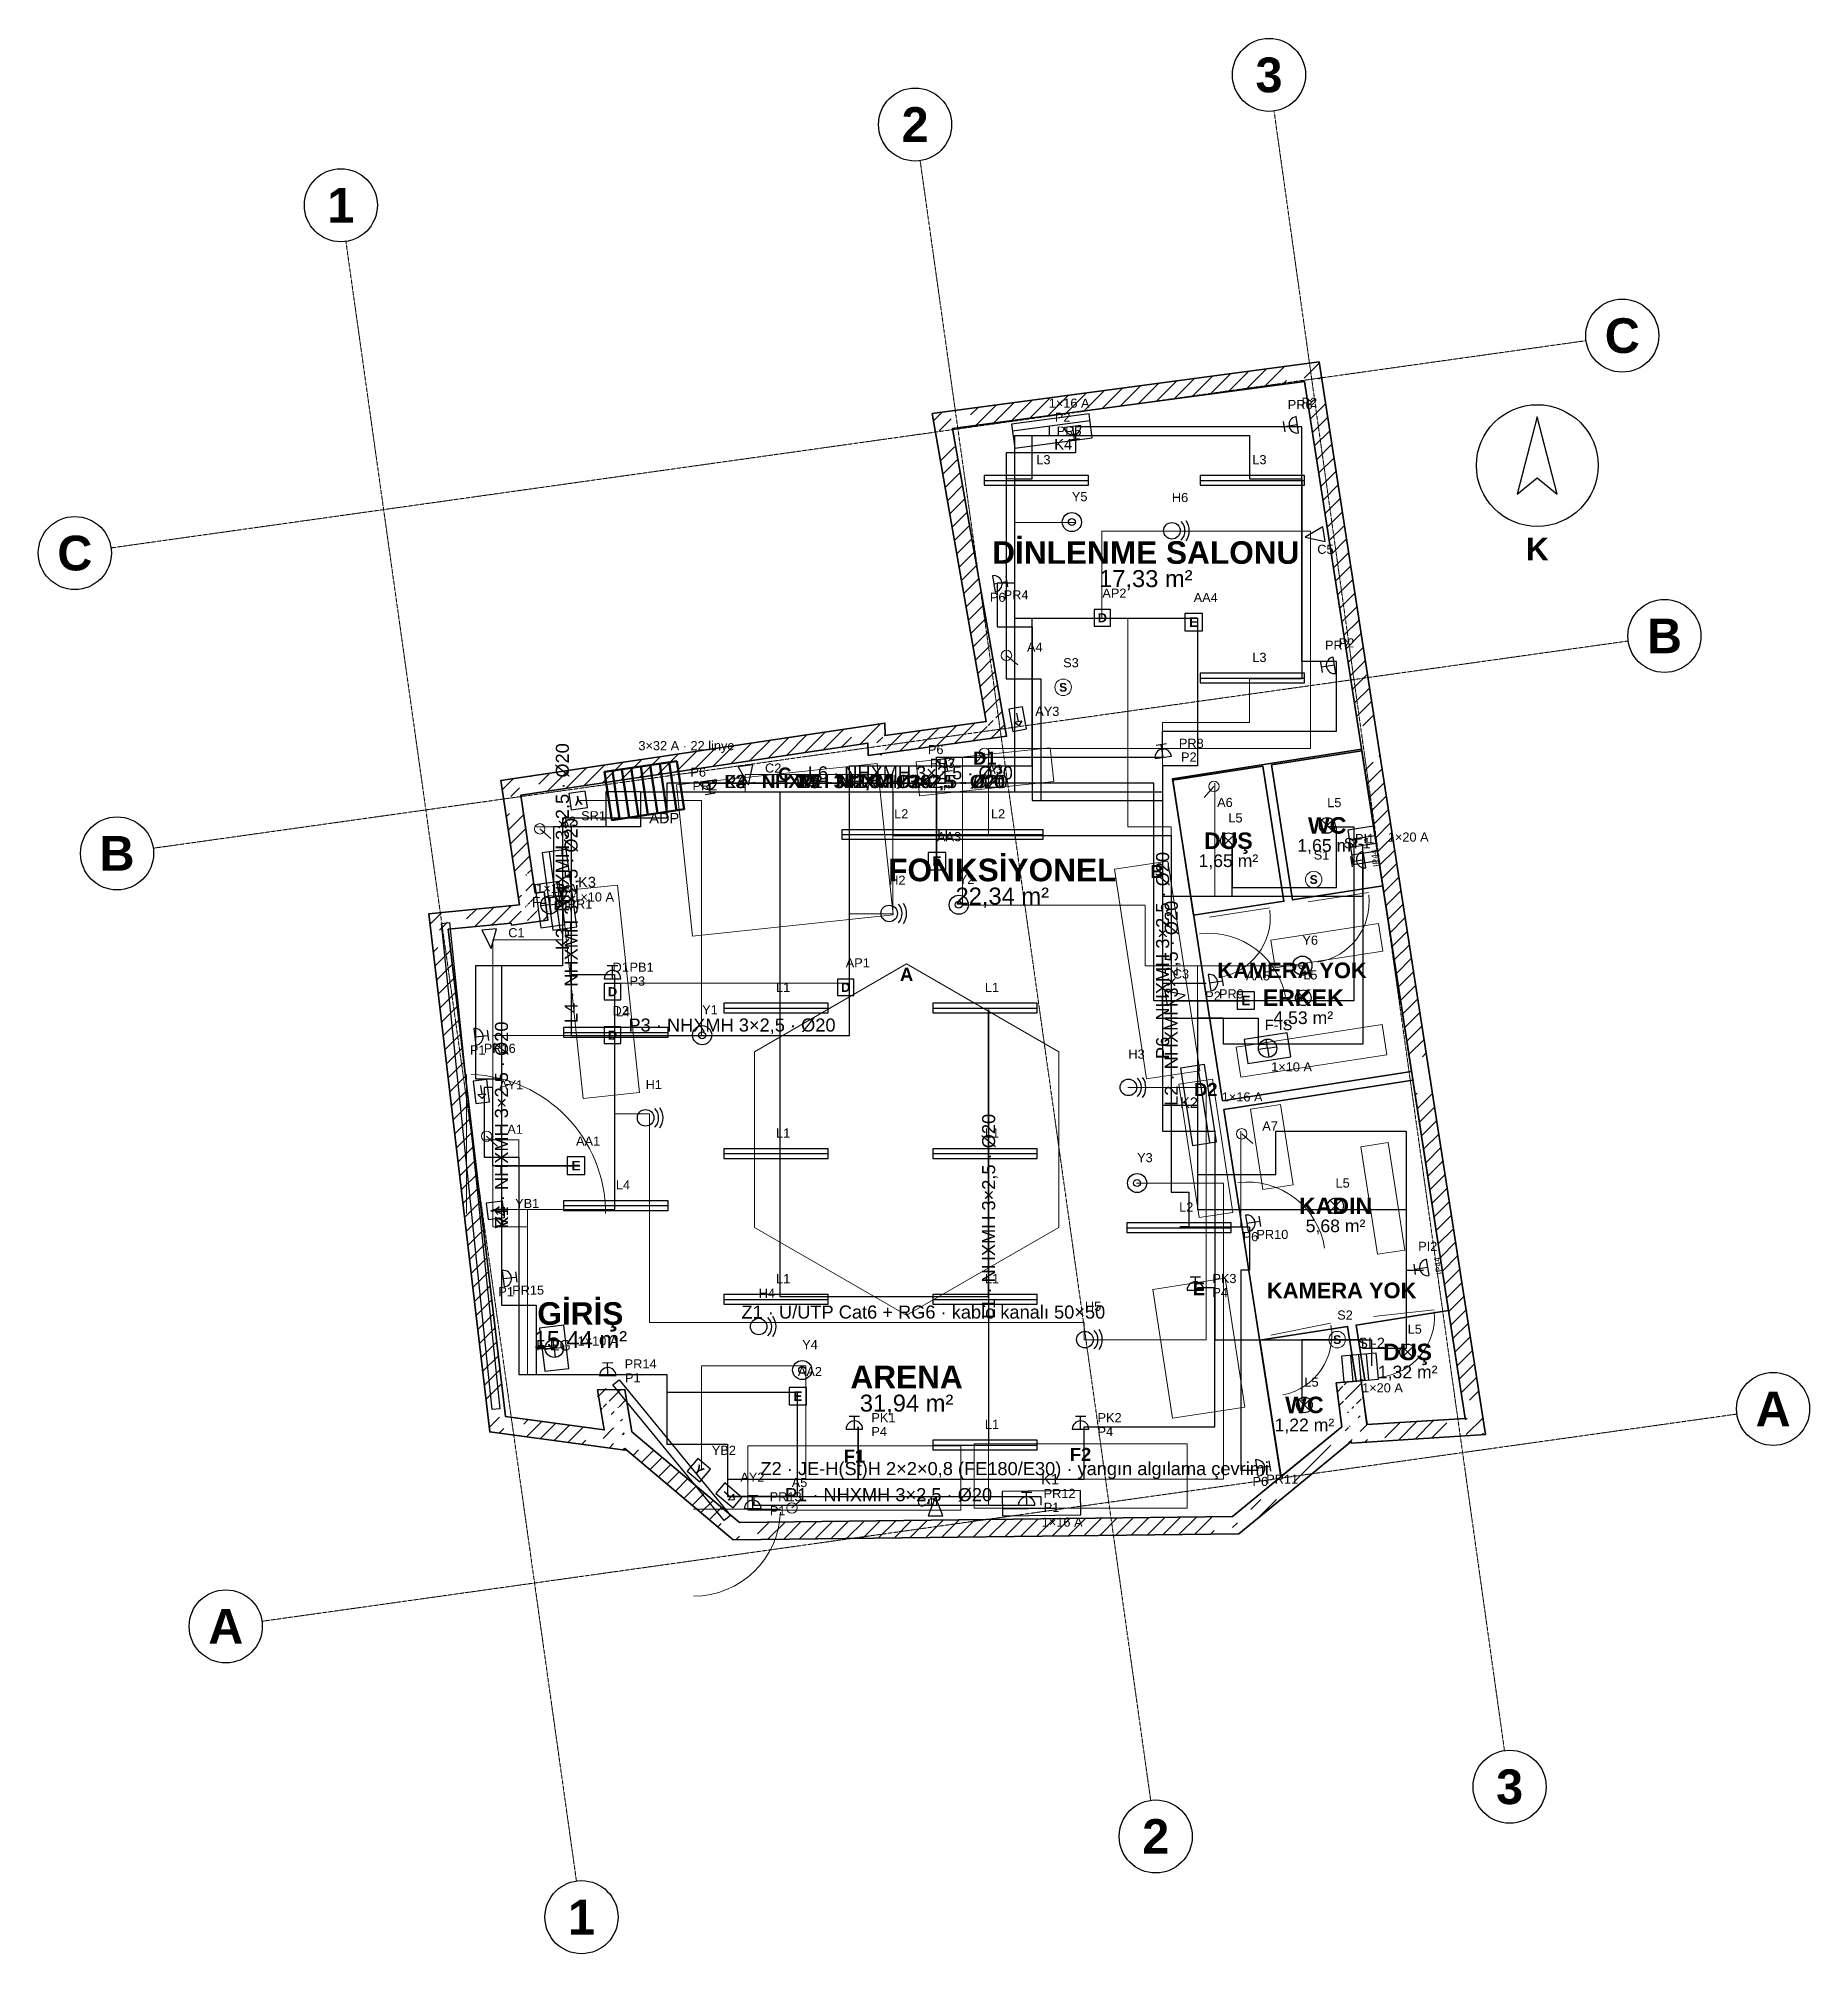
# Model space of a CAD drawing. Header units: millimetres. Extents: x -4681 to 15681, y -5011 to 17012.
import ezdxf
from ezdxf.enums import TextEntityAlignment as Align

# ---------------------------------------------------------------- set-up
doc = ezdxf.new("R2010")
doc.units = ezdxf.units.MM
doc.linetypes.add('DASHDOT', pattern=[3.556, 2.54, -0.508, 0, -0.508])
doc.linetypes.add('DASHED', pattern=[1.524, 1.27, -0.254])
for name, color, linetype, lineweight in [('A-CEPHE', 5, 'Continuous', 25), ('A-DUVAR-MEVCUT', 8, 'Continuous', 35), ('A-DUVAR-YENI', 1, 'Continuous', 35), ('A-EKIPMAN', 9, 'Continuous', 18), ('A-KAPI', 8, 'Continuous', 18), ('A-MOBILYA', 9, 'Continuous', 18), ('A-YAZI', 7, 'Continuous', 13), ('E-AYD-ACIL', 3, 'Continuous', 25), ('E-AYD-ANAHTAR', 2, 'Continuous', 18), ('E-AYD-ARMATUR', 2, 'Continuous', 25), ('E-AYD-DOWNLIGHT', 2, 'Continuous', 25), ('E-AYD-LINYE', 2, 'Continuous', 25), ('E-AYD-SORTI', 2, 'DASHED', 18), ('E-KUVVET-CIHAZ', 5, 'Continuous', 25), ('E-KUVVET-LINYE', 5, 'Continuous', 25), ('E-KUVVET-PRIZ', 5, 'Continuous', 25), ('E-PANO', 7, 'Continuous', 50), ('E-YAZI', 7, 'Continuous', 13), ('E-ZAYIF-KAMERA', 6, 'Continuous', 25), ('E-ZAYIF-LINYE', 6, 'DASHED', 13), ('E-ZAYIF-SES', 6, 'Continuous', 25), ('E-ZAYIF-TAVA', 6, 'Continuous', 18), ('E-ZAYIF-VERI', 6, 'Continuous', 25), ('E-ZAYIF-YANGIN', 1, 'Continuous', 25), ('G-AKS-BALON', 8, 'Continuous', 25), ('G-AKS-HAT', 8, 'DASHDOT', 18), ('G-KUZEY', 7, 'Continuous', 25)]:
    doc.layers.add(name, color=color, linetype=linetype, lineweight=lineweight)
doc.styles.add('GYM', font='arial.ttf')
doc.styles.add('GYM-B', font='arialbd.ttf')

msp = doc.modelspace()

# ---------------------------------------------------------------- texts
at = {"layer": 'A-EKIPMAN', "style": 'GYM-B'}
for s, p in [('D1', (6200, 8736)), ('C', (3900, 8553)), ('B', (8180, 7433)), ('A', (5300, 6250)), ('D2', (8740, 4926)), ('E', (8660, 2635)), ('F1', (4700, 710)), ('F2', (7300, 730))]:
    msp.add_text(s, height=150, dxfattribs=at).set_placement(p, align=Align.MIDDLE_CENTER)
at = {"layer": 'A-YAZI'}
for s, height, style, p in [('DİNLENME SALONU', 260, 'GYM-B', (8050, 11100)), ('17,33 m²', 195, 'GYM', (8050, 10800)), ('WC', 190, 'GYM-B', (10135, 7962)), ('DUŞ', 190, 'GYM-B', (8999, 7786)), ('1,65 m²', 145, 'GYM', (10135, 7732)), ('FONKSİYONEL', 260, 'GYM-B', (6400, 7450)), ('1,65 m²', 145, 'GYM', (8999, 7556)), ('22,34 m²', 195, 'GYM', (6400, 7150)), ('ERKEK', 190, 'GYM-B', (9860, 5981)), ('4,53 m²', 145, 'GYM', (9860, 5751)), ('KADIN', 190, 'GYM-B', (10231, 3588)), ('5,68 m²', 145, 'GYM', (10231, 3358)), ('GİRİŞ', 260, 'GYM-B', (1550, 2350)), ('15,44 m²', 195, 'GYM', (1550, 2050)), ('DUŞ', 190, 'GYM-B', (11060, 1908)), ('ARENA', 260, 'GYM-B', (5300, 1620)), ('1,32 m²', 145, 'GYM', (11060, 1678)), ('31,94 m²', 195, 'GYM', (5300, 1320)), ('WC', 190, 'GYM-B', (9873, 1299)), ('1,22 m²', 145, 'GYM', (9873, 1069))]:
    msp.add_text(s, height=height, dxfattribs=dict(at, style=style)).set_placement(p, align=Align.MIDDLE_CENTER)
at = {"layer": 'E-YAZI', "style": 'GYM'}
for s, p in [('K3 · NHXMH 3×2,5 · Ø20', (1343, 7717)), ('L4 · NHXMH 3×2,5 · Ø20', (1443, 6867)), ('P6 · NHXMH 3×2,5 · Ø20', (8243, 6467)), ('L2 · NHXMH 3×2,5 · Ø20', (8343, 5917)), ('P4 · NHXMH 3×2,5 · Ø20', (643, 4517)), ('K1 · NHXMH 3×2,5 · Ø20', (643, 4517)), ('V1 · NHXMH 3×2,5 · Ø20', (643, 4517)), ('L1 · NHXMH 3×2,5 · Ø20', (6243, 3467))]:
    msp.add_text(s, height=150, rotation=90, dxfattribs=at).set_placement(p, align=Align.MIDDLE_CENTER)
at = {"layer": 'E-YAZI'}
for s, height, style, p in [('L6 · NHXMH 3×2,5 · Ø20', 150, 'GYM', (5343, 8567)), ('P2 · NHXMH 3×2,5 · Ø20', 150, 'GYM', (4393, 8467)), ('K4 · NHXMH 3×2,5 · Ø20', 150, 'GYM', (4393, 8467)), ('L3 · NHXMH 3×2,5 · Ø20', 150, 'GYM', (4393, 8467)), ('W1 · NHXMH 3×2,5 · Ø20', 150, 'GYM', (5243, 8467)), ('W2 · NHXMH 3×2,5 · Ø20', 150, 'GYM', (5243, 8467)), ('V2 · NHXMH 3×2,5 · Ø20', 150, 'GYM', (5243, 8467)), ('P5 · NHXMH 3×2,5 · Ø20', 150, 'GYM', (5243, 8467)), ('K2 · NHXMH 3×2,5 · Ø20', 150, 'GYM', (5243, 8467)), ('L5 · NHXMH 3×2,5 · Ø20', 150, 'GYM', (5243, 8467)), ('KAMERA YOK', 180, 'GYM-B', (9731, 6296)), ('P3 · NHXMH 3×2,5 · Ø20', 150, 'GYM', (3293, 5667)), ('KAMERA YOK', 180, 'GYM-B', (10301, 2616)), ('Z1 · U/UTP Cat6 + RG6 · kablo kanalı 50×50', 150, 'GYM', (5493, 2367)), ('Z2 · JE-H(St)H 2×2×0,8 (FE180/E30) · yangın algılama çevrimi', 150, 'GYM', (6543, 567)), ('P1 · NHXMH 3×2,5 · Ø20', 150, 'GYM', (5093, 267))]:
    msp.add_text(s, height=height, dxfattribs=dict(at, style=style)).set_placement(p, align=Align.MIDDLE_CENTER)
at = {"layer": 'G-AKS-BALON', "style": 'GYM-B'}
for s, p in [('3', (9466, 16592)), ('2', (5398, 16021)), ('1', (-1203, 15093)), ('C', (13527, 13594)), ('C', (-4261, 11094)), ('B', (14012, 10141)), ('B', (-3776, 7641)), ('A', (15261, 1253)), ('A', (-2526, -1247)), ('3', (12232, -3091)), ('2', (8164, -3663)), ('1', (1563, -4591))]:
    msp.add_text(s, height=399, dxfattribs=at).set_placement(p, align=Align.MIDDLE_CENTER)

# ---------------------------------------------------------------- blocks, each defined once
blk = doc.blocks.new('G_KUZEY')
blk.add_lwpolyline([(0, 560), (-230, -330), (0, -140), (230, -330)], close=True)
blk.add_circle((0, 0), 700)
at = {"style": 'GYM-B'}
blk.add_text('K', height=260, dxfattribs=at).set_placement((0, -960), align=Align.MIDDLE_CENTER)
blk = doc.blocks.new('E_ARMATUR_LINEER')
blk.add_line((-600, 0), (600, 0))
blk.add_lwpolyline([(-600, -55), (600, -55), (600, 55), (-600, 55)], close=True)
at = {"style": 'GYM'}
blk.add_attdef('LINYE', (0, 185), '', height=105, dxfattribs=at)
blk = doc.blocks.new('E_DOWNLIGHT')
for p, q in [((-64, -64), (64, 64)), ((-64, 64), (64, -64))]:
    blk.add_line(p, q)
blk.add_circle((0, 0), 90)
at = {"style": 'GYM'}
blk.add_attdef('LINYE', (0, 210), '', height=105, dxfattribs=at)
blk = doc.blocks.new('E_ACIL')
blk.add_lwpolyline([(-100, -100), (100, -100), (100, 100), (-100, 100)], close=True)
at = {"style": 'GYM-B'}
blk.add_text('E', height=110, dxfattribs=at).set_placement((0, 0), align=Align.MIDDLE_CENTER)
at = {"style": 'GYM'}
blk.add_attdef('KOD', (0, 230), '', height=105, dxfattribs=at)
blk = doc.blocks.new('E_YONLENDIRME')
for points in [[(-130, -80), (130, -80), (130, 80), (-130, 80)], [(30, 45), (80, 0), (30, -45)]]:
    blk.add_lwpolyline(points, close=True)
blk.add_lwpolyline([(-70, 0), (30, 0)])
at = {"style": 'GYM'}
blk.add_attdef('KOD', (0, 205), '', height=105, dxfattribs=at)
blk = doc.blocks.new('E_ANAHTAR')
blk.add_line((0, 0), (130, 110))
blk.add_circle((0, 0), 60)
at = {"style": 'GYM'}
blk.add_attdef('KOD', (0, 240), '', height=105, dxfattribs=at)
blk = doc.blocks.new('E_SENSOR')
blk.add_circle((0, 0), 95)
at = {"style": 'GYM-B'}
blk.add_text('S', height=100, dxfattribs=at).set_placement((0, 0), align=Align.MIDDLE_CENTER)
at = {"style": 'GYM'}
blk.add_attdef('KOD', (0, 230), '', height=105, dxfattribs=at)
blk = doc.blocks.new('E_PANO')
for p, q in [((-330, -280), (-330, 280)), ((-220, -280), (-220, 280)), ((-110, -280), (-110, 280)), ((0, -280), (0, 280)), ((110, -280), (110, 280)), ((220, -280), (220, 280)), ((330, -280), (330, 280))]:
    blk.add_line(p, q)
blk.add_lwpolyline([(-420, -280), (420, -280), (420, 280), (-420, 280)], close=True)
at = {"style": 'GYM'}
for tag, p, height in [('KOD', (0, 380), 120), ('TANIM', (0, -470), 105)]:
    blk.add_attdef(tag, p, '', height=height, dxfattribs=at)
blk = doc.blocks.new('E_PRIZ')
for p, q in [((-95, 0), (95, 0)), ((-60, 150), (60, 150)), ((0, 0), (0, 150))]:
    blk.add_line(p, q)
blk.add_arc((0, 0), 95, 0, 180)
at = {"style": 'GYM'}
for tag, p in [('KOD', (195, 80)), ('LINYE', (195, -80))]:
    blk.add_attdef(tag, p, '', height=105, dxfattribs=at)
blk = doc.blocks.new('E_PRIZ_IP44')
for p, q in [((-95, 0), (95, 0)), ((-60, 150), (60, 150)), ((0, 0), (0, 150))]:
    blk.add_line(p, q)
blk.add_arc((0, 0), 95, 0, 180)
at = {"style": 'GYM'}
blk.add_text('IP44', height=70, dxfattribs=at).set_placement((0, -120), align=Align.MIDDLE_CENTER)
blk.add_attdef('KOD', (205, 80), '', height=105, dxfattribs=at)
blk = doc.blocks.new('M_KLIMA_IC')
blk.add_line((-450, -60), (450, -60))
blk.add_lwpolyline([(-450, -140), (450, -140), (450, 140), (-450, 140)], close=True)
at = {"style": 'GYM'}
for tag, p, height in [('KOD', (0, 215), 120), ('KAPASITE', (0, -270), 105)]:
    blk.add_attdef(tag, p, '', height=height, dxfattribs=at)
blk = doc.blocks.new('M_ISITICI')
for p, q in [((-90, -150), (-90, 150)), ((0, -150), (0, 150)), ((90, -150), (90, 150))]:
    blk.add_line(p, q)
blk.add_lwpolyline([(-200, -150), (200, -150), (200, 150), (-200, 150)], close=True)
at = {"style": 'GYM'}
for tag, p, height in [('KOD', (0, 225), 120), ('GUC', (0, -285), 105)]:
    blk.add_attdef(tag, p, '', height=height, dxfattribs=at)
blk = doc.blocks.new('M_FAN')
for q in [(-105, 0), (0, 105), (105, 0), (0, -105)]:
    blk.add_line((0, 0), q)
blk.add_lwpolyline([(-250, -140), (250, -140), (250, 140), (-250, 140)], close=True)
blk.add_circle((0, 0), 105)
at = {"style": 'GYM'}
for tag, p, height in [('KOD', (0, 210), 120), ('TANIM', (0, -270), 105)]:
    blk.add_attdef(tag, p, '', height=height, dxfattribs=at)
blk = doc.blocks.new('E_KAMERA')
blk.add_lwpolyline([(-110, -85), (110, 0), (-110, 85)], close=True)
at = {"style": 'GYM'}
blk.add_attdef('KOD', (0, 210), '', height=105, dxfattribs=at)
blk = doc.blocks.new('E_HOPARLOR')
blk.add_circle((0, 0), 95)
for radius, start, end in [(150, -45, 45), (200, -35, 35)]:
    blk.add_arc((0, 0), radius, start, end)
at = {"style": 'GYM'}
blk.add_attdef('KOD', (0, 330), '', height=105, dxfattribs=at)
blk = doc.blocks.new('E_VERI')
blk.add_lwpolyline([(-95, -95), (95, -95), (95, 95), (-95, 95)], close=True)
at = {"style": 'GYM-B'}
blk.add_text('D', height=105, dxfattribs=at).set_placement((0, 0), align=Align.MIDDLE_CENTER)
at = {"style": 'GYM'}
blk.add_attdef('KOD', (0, 230), '', height=105, dxfattribs=at)
blk = doc.blocks.new('E_DEDEKTOR')
for radius in [110, 40]:
    blk.add_circle((0, 0), radius)
at = {"style": 'GYM'}
blk.add_attdef('KOD', (0, 240), '', height=105, dxfattribs=at)
blk = doc.blocks.new('E_YANGIN_BUTON')
blk.add_lwpolyline([(-95, -95), (95, -95), (95, 95), (-95, 95)], close=True)
at = {"style": 'GYM-B'}
blk.add_text('Y', height=105, dxfattribs=at).set_placement((0, 0), align=Align.MIDDLE_CENTER)
at = {"style": 'GYM'}
blk.add_attdef('KOD', (0, 230), '', height=105, dxfattribs=at)

# ---------------------------------------------------------------- hatches: boundary and pattern name
at = {"layer": 'A-DUVAR-MEVCUT'}
h = msp.add_hatch(dxfattribs=at)
h.set_pattern_fill('ANSI31', scale=40)
h.paths.add_polyline_path([(756, 6840), (760, 6814), (957, 6846), (953, 6872)])
h.paths.add_polyline_path([(970, 6843), (760, 6814), (756, 6840), (550, 6819), (550, 7020), (588, 7024), (970, 7024)])
h.paths.add_polyline_path([(760, 6814), (1178, 6873), (1150, 7071), (732, 7012)])
h.paths.add_polyline_path([(1149, 7083), (1178, 6873), (968, 6843), (968, 7083)])
h.paths.add_polyline_path([(1178, 6873), (1133, 7198), (935, 7171), (979, 6845)])
h.paths.add_polyline_path([(999, 7408), (1032, 7185), (1133, 7198), (1162, 6988), (923, 6988), (923, 7408)])
h.paths.add_polyline_path([(1133, 7198), (1032, 7185), (1058, 6986), (1159, 6999)])
h.paths.add_polyline_path([(1001, 7395), (1032, 7185), (1133, 7198), (1164, 6975), (822, 6975), (822, 7047), (850, 7050), (822, 7237), (822, 7395)])
h.paths.add_polyline_path([(1032, 7185), (864, 8310), (666, 8281), (834, 7155)])
h.paths.add_polyline_path([(1074, 8342), (864, 8310), (895, 8100), (693, 8100), (654, 8362), (654, 8481), (916, 8520), (1074, 8520)])
h.paths.add_polyline_path([(864, 8310), (4855, 8908), (4826, 9106), (834, 8508)])
h.paths.add_polyline_path([(4645, 9079), (4907, 9118), (5051, 9118), (5053, 8996), (5065, 8998), (5065, 8796), (4858, 8767), (4855, 8908), (4645, 8877)])
h.paths.add_polyline_path([(4855, 8908), (4858, 8767), (5058, 8772), (5055, 8912)])
h.paths.add_polyline_path([(5068, 8977), (5068, 8796), (4858, 8767), (4855, 8908), (4648, 8877), (4648, 8977)])
h.paths.add_polyline_path([(4858, 8767), (6449, 8988), (6422, 9186), (4831, 8965)])
h.paths.add_polyline_path([(6412, 9198), (6449, 8988), (6239, 8959), (6239, 9198)])
h.paths.add_polyline_path([(6449, 8988), (5826, 12526), (5629, 12492), (6252, 8954)])
h.paths.add_polyline_path([(6036, 12554), (5826, 12526), (5863, 12316), (5660, 12316), (5616, 12566), (5616, 12700), (5888, 12736), (6036, 12736)])
h.paths.add_polyline_path([(5826, 12526), (9876, 13066), (9849, 13265), (5800, 12725)])
h.paths.add_polyline_path([(9908, 12856), (9876, 13066), (9666, 13038), (9666, 13240), (9938, 13276), (10046, 13276), (10086, 13017), (10086, 12856)])
h.paths.add_polyline_path([(9876, 13066), (10521, 8898), (10719, 8928), (10073, 13097)])
h.paths.add_polyline_path([(10554, 8688), (10521, 8898), (10489, 9108), (10691, 9108), (10719, 8928), (10731, 8848), (10731, 8688)])
h.paths.add_polyline_path([(10521, 8898), (11111, 5092), (11308, 5122), (10719, 8928)])
h.paths.add_polyline_path([(11143, 4882), (11111, 5092), (11078, 5302), (11281, 5302), (11308, 5122), (11321, 5042), (11321, 4882)])
h.paths.add_polyline_path([(11111, 5092), (11722, 1144), (11920, 1174), (11308, 5122)])
h.paths.add_polyline_path([(11512, 1131), (11722, 1144), (11690, 1354), (11892, 1354), (11932, 1095), (11932, 957), (11570, 934), (11512, 934)])
h.paths.add_polyline_path([(11722, 1144), (10589, 1072), (10601, 873), (11735, 944)])
h.paths.add_polyline_path([(10379, 1282), (10562, 1282), (10589, 1072), (10799, 1086), (10799, 885), (10436, 862), (10414, 862), (10412, 877), (10394, 862), (10379, 862)])
h.paths.add_polyline_path([(10589, 1072), (10524, 1577), (10326, 1552), (10390, 1047)])
h.paths.add_polyline_path([(10314, 1367), (10314, 1558), (10524, 1577), (10551, 1367)])
h.paths.add_polyline_path([(10524, 1577), (10239, 1552), (10257, 1352), (10542, 1378)])
h.paths.add_polyline_path([(10449, 1342), (10266, 1342), (10239, 1552), (10449, 1570)])
h.paths.add_polyline_path([(10239, 1552), (10303, 1047), (10502, 1072), (10437, 1577)])
h.paths.add_polyline_path([(10093, 875), (10303, 1047), (10277, 1257), (10513, 1257), (10513, 867), (10414, 861), (10412, 877), (10363, 837), (10093, 837)])
h.paths.add_polyline_path([(10303, 1047), (9540, 421), (9667, 266), (10430, 892)])
h.paths.add_polyline_path([(9330, 248), (9540, 421), (9750, 593), (9750, 334), (9667, 266), (9600, 211), (9330, 211)])
h.paths.add_polyline_path([(9540, 421), (9046, 15), (9173, -139), (9667, 266)])
h.paths.add_polyline_path([(9256, -71), (9119, -184), (8836, -187), (8836, 13), (9046, 15), (9256, 188)])
h.paths.add_polyline_path([(9046, 15), (3378, -54), (3381, -253), (9049, -185)])
h.paths.add_polyline_path([(3588, -251), (3306, -254), (3168, -138), (3168, 124), (3378, -54), (3588, -51)])
h.paths.add_polyline_path([(3378, -54), (2142, 991), (2013, 839), (3249, -206)])
h.paths.add_polyline_path([(1932, 796), (1932, 1201), (2106, 1201), (2142, 991), (2352, 814), (2352, 781), (2080, 781), (2063, 796), (2066, 781), (2041, 781)])
h.paths.add_polyline_path([(2142, 991), (2060, 1478), (1863, 1445), (1944, 958)])
h.paths.add_polyline_path([(1850, 1268), (1850, 1474), (2060, 1478), (2095, 1268)])
h.paths.add_polyline_path([(2060, 1478), (1747, 1471), (1752, 1271), (2064, 1278)])
h.paths.add_polyline_path([(1957, 1261), (1782, 1261), (1747, 1471), (1957, 1476)])
h.paths.add_polyline_path([(1747, 1471), (1824, 1012), (2021, 1046), (1944, 1504)])
h.paths.add_polyline_path([(2034, 1222), (2034, 802), (1884, 802), (1614, 839), (1614, 1041), (1824, 1012), (1789, 1222)])
h.paths.add_polyline_path([(1824, 1012), (689, 1166), (662, 968), (1797, 814)])
h.paths.add_polyline_path([(664, 1376), (689, 1166), (899, 1138), (899, 957), (749, 957), (508, 989), (479, 1240), (479, 1376)])
h.paths.add_polyline_path([(689, 1166), (32, 6768), (-166, 6745), (490, 1143)])
h.paths.add_polyline_path([(242, 6789), (32, 6768), (57, 6558), (-144, 6558), (-178, 6842), (-178, 6948), (123, 6978), (242, 6978)])
h.paths.add_polyline_path([(32, 6768), (756, 6840), (736, 7039), (13, 6967)])
h.paths.add_polyline_path([(966, 6843), (760, 6814), (756, 6840), (546, 6819), (546, 7020), (847, 7050), (966, 7050)])

# ---------------------------------------------------------------- linework, layer by layer
at = {"layer": 'A-CEPHE'}
for points in [[(-45, 6835), (45, 6845), (625, 1255), (535, 1245)], [(3275, 29), (3205, -29), (1925, 1531), (1995, 1589)]]:
    msp.add_lwpolyline(points, close=True, dxfattribs=at)
at = {"layer": 'A-DUVAR-MEVCUT'}
for points in [[(850, 7050), (636, 8479), (5050, 9139), (5053, 8996), (6216, 9158), (5593, 12697), (10043, 13291), (10719, 8928), (11308, 5122), (11953, 958), (10414, 861), (10412, 877), (9667, 266), (9119, -184), (3306, -254), (2063, 796), (2066, 778), (508, 989), (-190, 6947)], [(756, 6840), (760, 6814), (1178, 6873), (1133, 7198), (1032, 7185), (864, 8310), (4855, 8908), (4858, 8767), (6449, 8988), (5826, 12526), (9876, 13066), (10521, 8898), (11111, 5092), (11722, 1144), (10589, 1072), (10524, 1577), (10239, 1552), (10303, 1047), (9540, 421), (9046, 15), (3378, -54), (2142, 991), (2060, 1478), (1747, 1471), (1824, 1012), (689, 1166), (32, 6768)]]:
    msp.add_lwpolyline(points, close=True, dxfattribs=at)
at = {"layer": 'A-DUVAR-YENI'}
for points in [[(8930, 4796), (11104, 5132), (10531, 8838), (8357, 8499)], [(10534, 8818), (10774, 7266), (9736, 7105), (9496, 8658)], [(8360, 8482), (9397, 8643), (9638, 7090), (8600, 6929)], [(9604, 473), (10303, 1047), (10239, 1552), (10524, 1577), (10589, 1072), (11722, 1144), (11120, 5032), (8946, 4695)], [(10559, 1306), (10524, 1577), (10519, 1598), (10541, 1580), (10566, 1584), (10467, 2217), (11530, 2383), (11722, 1144), (10595, 1073)], [(10303, 1047), (9634, 498), (9601, 492), (9359, 2045), (10369, 2202), (10467, 1572), (10239, 1552)]]:
    msp.add_lwpolyline(points, close=True, dxfattribs=at)
at = {"layer": 'A-EKIPMAN'}
for points in [[(6991, 8468), (6950, 8856), (5409, 8692), (5450, 8304)], [(4960, 8673), (2654, 8427), (2840, 6687), (5146, 6933)], [(8302, 7553), (7689, 7459), (8058, 5047), (8671, 5141)], [(5300, 6370), (3551, 5360), (3551, 3340), (5300, 2330), (7049, 3340), (7049, 5360)], [(8816, 5046), (8430, 4987), (8664, 3454), (9050, 3513)], [(9189, 1272), (8962, 2755), (8131, 2628), (8358, 1145)], [(5925, 90), (5925, 830), (3475, 830), (3475, 90)], [(8525, 110), (8525, 850), (6075, 850), (6075, 110)]]:
    msp.add_lwpolyline(points, close=True, dxfattribs=at)
at = {"layer": 'A-KAPI'}
for p, q in [((9917, 7082), (10609, 7190)), ((8781, 6906), (9473, 7014)), ((8772, 5822), (8634, 6712)), ((240, 3500), (240, 5100)), ((9216, 2962), (9078, 3852)), ((9488, 2100), (10174, 2238)), ((10668, 2314), (11364, 2392)), ((2850, 100), (3850, 100))]:
    msp.add_line(p, q, dxfattribs=at)
for centre, radius, start, end in [((9917, 7082), 700, -81.2, 6.8), ((8781, 6906), 700, -81.2, 6.8), ((8772, 5822), 900, 8.8, 96.8), ((240, 3500), 1600, 0, 88), ((9216, 2962), 900, 8.8, 96.8), ((9488, 2100), 700, -78.6, 9.4), ((10668, 2314), 700, -83.6, 4.4), ((2850, 100), 1000, -90, -2)]:
    msp.add_arc(centre, radius, start, end, dxfattribs=at)
at = {"layer": 'A-MOBILYA'}
for points in [[(1978, 7277), (1331, 7209), (1582, 4823), (2229, 4891)], [(9489, 6642), (9538, 6326), (10774, 6518), (10725, 6834)], [(9088, 5412), (9142, 5066), (10822, 5326), (10768, 5672)], [(9599, 4752), (9254, 4699), (9397, 3775), (9743, 3829)], [(10836, 4315), (10520, 4266), (10713, 3031), (11029, 3080)]]:
    msp.add_lwpolyline(points, close=True, dxfattribs=at)
at = {"layer": 'E-AYD-LINYE'}
for p, q in [((6743, 11947), (6743, 12447)), ((6743, 12447), (9243, 12447)), ((9243, 12447), (9243, 11947)), ((6543, 8347), (6543, 11947)), ((6543, 11947), (6743, 11947)), ((9243, 11947), (9843, 11947)), ((9843, 11947), (9843, 9647)), ((6543, 9147), (6543, 10347)), ((6543, 10347), (8643, 10347)), ((8643, 10347), (8643, 8647)), ((9843, 9647), (9243, 9647)), ((6543, 8747), (6543, 9147)), ((5643, 7547), (5643, 8747)), ((5643, 8747), (6543, 8747)), ((8643, 8647), (8243, 8647)), ((8243, 8647), (8243, 5947)), ((8143, 8447), (2543, 8447)), ((2543, 8447), (2543, 8047)), ((8143, 5947), (8143, 8447)), ((2243, 8347), (1843, 8347)), ((1843, 8347), (1843, 7947)), ((2243, 8347), (3843, 8347)), ((2243, 8347), (5143, 8347)), ((2243, 8347), (6543, 8347)), ((2243, 8347), (8243, 8347)), ((2243, 8347), (5643, 8347)), ((3843, 8347), (3843, 5847)), ((5143, 8347), (5143, 7847)), ((5643, 8347), (5643, 7547)), ((8243, 8347), (8243, 7147)), ((2543, 8047), (1343, 8047)), ((1343, 8047), (1343, 6347)), ((1843, 7947), (1443, 7947)), ((1443, 7947), (1443, 5547)), ((10243, 7947), (10143, 7947)), ((10143, 7947), (10443, 7947)), ((10243, 7247), (10243, 7947)), ((10443, 7947), (10443, 5947)), ((5143, 7847), (6243, 7847)), ((6243, 7847), (8343, 7847)), ((8343, 7847), (8343, 3747)), ((9043, 7147), (9043, 7747)), ((9043, 7747), (9043, 7247)), ((8243, 7147), (9043, 7147)), ((9043, 7247), (10243, 7247)), ((1343, 6347), (643, 6347)), ((643, 6347), (643, 4047)), ((9243, 5947), (8143, 5947)), ((8243, 5947), (9243, 5947)), ((9843, 5947), (8643, 5947)), ((8643, 5947), (8643, 3547)), ((10443, 5947), (9843, 5947)), ((3843, 5847), (3843, 4147)), ((6243, 4147), (6243, 5847)), ((6243, 5847), (6243, 847)), ((1443, 5547), (1943, 5547)), ((1943, 5547), (1943, 3547)), ((543, 4947), (443, 4947)), ((443, 4947), (443, 4147)), ((543, 4047), (543, 4947)), ((443, 4147), (843, 4147)), ((1543, 4047), (543, 4047)), ((643, 4047), (1543, 4047)), ((843, 4147), (843, 1647)), ((3843, 4147), (3843, 2547)), ((6243, 2547), (6243, 4147)), ((8343, 3747), (8543, 3747)), ((8543, 3747), (8543, 3347)), ((8643, 3547), (10243, 3547)), ((10243, 3547), (11043, 3547)), ((11043, 3547), (11043, 1947)), ((8543, 3347), (8443, 3347)), ((3843, 2547), (6243, 2547)), ((10543, 2047), (9843, 2047)), ((9843, 2047), (9843, 1347)), ((10543, 1947), (10543, 2047)), ((11043, 1947), (10543, 1947)), ((843, 1647), (2543, 1647)), ((2543, 1647), (2543, 1447)), ((2543, 1447), (4043, 1447)), ((4043, 1447), (4043, 247)), ((4043, 247), (3243, 247))]:
    msp.add_line(p, q, dxfattribs=at)
at = {"layer": 'E-AYD-SORTI'}
for p, q in [((6443, 9947), (6443, 11947)), ((6443, 11947), (6743, 11947)), ((9243, 9147), (9243, 9647)), ((8243, 7147), (8243, 9147)), ((8243, 9147), (9243, 9147)), ((6243, 8747), (6243, 7847)), ((8843, 8447), (8843, 7147)), ((1043, 7947), (1443, 7947)), ((1443, 7947), (1443, 5547)), ((8843, 7147), (8243, 7147)), ((1443, 5547), (1943, 5547)), ((9143, 4447), (9143, 3347)), ((443, 4347), (843, 4347)), ((843, 4347), (843, 3547)), ((843, 3547), (1943, 3547)), ((9143, 3347), (8443, 3347)), ((6243, 147), (6243, 847)), ((3943, 147), (6243, 147))]:
    msp.add_line(p, q, dxfattribs=at)
at = {"layer": 'E-KUVVET-LINYE'}
for p, q in [((6543, 8347), (6543, 12447)), ((6543, 12447), (6943, 12447)), ((6943, 12447), (6943, 12547)), ((9743, 12547), (7243, 12547)), ((7243, 12547), (7243, 12247)), ((9843, 12547), (9743, 12547)), ((9843, 9847), (9843, 12547)), ((7243, 12247), (6443, 12247)), ((6443, 12247), (6443, 9647)), ((6543, 10747), (6343, 10747)), ((6343, 10747), (6343, 10247)), ((6543, 8747), (6543, 10747)), ((6343, 10247), (6743, 10247)), ((6743, 8647), (6743, 10347)), ((6743, 10347), (7543, 10347)), ((6743, 10247), (6743, 8247)), ((10243, 9847), (9843, 9847)), ((10243, 9047), (10243, 9847)), ((6443, 9647), (6843, 9647)), ((6843, 9647), (6843, 8247)), ((8243, 8747), (8243, 9047)), ((8243, 9047), (10243, 9047)), ((4643, 6147), (4643, 8647)), ((4643, 8647), (6743, 8647)), ((5743, 8447), (5743, 8747)), ((5743, 8747), (6543, 8747)), ((6543, 8347), (6543, 8747)), ((6543, 8747), (8243, 8747)), ((3043, 8347), (3043, 8447)), ((3043, 8447), (5743, 8447)), ((2243, 8347), (1843, 8347)), ((1843, 8347), (1843, 7947)), ((2243, 8347), (1843, 8347)), ((1843, 8347), (1843, 7947)), ((2243, 8347), (1843, 8347)), ((1843, 8347), (1843, 7947)), ((2243, 8347), (1843, 8347)), ((1843, 8347), (1843, 7947)), ((2243, 8347), (6543, 8347)), ((2243, 8347), (3043, 8347)), ((2243, 8347), (2243, 7947)), ((2243, 8347), (8243, 8347)), ((2243, 8347), (2243, 7947)), ((2243, 8347), (8243, 8347)), ((2243, 8347), (6543, 8347)), ((2243, 8347), (8243, 8347)), ((2243, 8347), (8243, 8347)), ((2243, 8347), (8243, 8347)), ((6743, 8247), (8243, 8247)), ((6843, 8247), (8243, 8247)), ((8243, 8347), (8243, 7147)), ((8243, 8347), (8243, 4747)), ((8243, 8347), (8243, 7147)), ((8243, 8347), (8243, 4447)), ((8243, 8347), (8243, 5747)), ((8243, 8247), (8243, 6147)), ((8243, 8247), (8243, 4447)), ((1843, 7947), (1243, 7947)), ((1243, 7947), (1243, 7147)), ((1843, 7947), (1343, 7947)), ((1343, 7947), (1343, 7147)), ((2243, 7947), (1343, 7947)), ((1343, 7947), (1343, 6347)), ((2243, 7947), (1343, 7947)), ((1343, 7947), (1343, 6347)), ((1843, 7947), (1343, 7947)), ((1343, 7947), (1343, 7247)), ((1843, 7947), (1443, 7947)), ((1443, 7947), (1443, 6247)), ((10543, 7147), (10543, 7747)), ((10543, 7147), (10543, 7547)), ((10543, 7547), (10543, 5447)), ((1243, 7147), (1343, 7147)), ((1343, 7147), (1343, 6347)), ((1343, 7147), (1343, 6347)), ((8243, 7147), (10543, 7147)), ((8243, 7147), (10543, 7147)), ((1343, 6347), (343, 6347)), ((343, 6347), (343, 5547)), ((1343, 6347), (643, 6347)), ((643, 6347), (643, 2447)), ((1343, 6347), (643, 6347)), ((643, 6347), (643, 2447)), ((1343, 6347), (643, 6347)), ((643, 6347), (643, 2447)), ((1443, 6247), (1943, 6247)), ((1943, 6247), (1943, 6047)), ((1943, 6047), (1943, 5547)), ((4643, 5547), (4643, 6147)), ((8243, 6147), (8743, 6147)), ((8243, 5747), (9343, 5747)), ((8943, 5747), (8643, 5747)), ((8643, 5747), (8643, 3947)), ((8943, 5447), (8943, 5747)), ((9343, 5747), (9343, 5447)), ((343, 5547), (343, 5047)), ((1943, 5547), (4643, 5547)), ((10543, 5447), (8943, 5447)), ((9343, 5447), (9443, 5447)), ((343, 5047), (643, 5047)), ((643, 5047), (643, 2747)), ((8243, 4747), (8643, 4747)), ((8243, 4447), (8843, 4447)), ((8243, 4447), (8843, 4447)), ((8843, 4447), (8843, 3347)), ((8843, 4447), (8843, 2047)), ((9543, 3947), (9543, 4447)), ((9543, 4447), (11043, 4447)), ((11043, 4447), (11043, 2847)), ((8643, 3947), (9543, 3947)), ((8843, 3347), (9243, 3347)), ((9243, 3347), (9243, 2847)), ((643, 2747), (643, 2447)), ((8843, 2647), (8643, 2647)), ((8843, 1047), (8843, 2647)), ((9243, 2847), (9143, 2847)), ((9143, 2847), (9143, 547)), ((11043, 2847), (11243, 2847)), ((643, 2447), (1043, 2447)), ((643, 2447), (1043, 2447)), ((643, 2447), (1043, 2447)), ((643, 2447), (1043, 2447)), ((1043, 2447), (1043, 1647)), ((1043, 2447), (1043, 1647)), ((1043, 2447), (1043, 1647)), ((1043, 2447), (1043, 1947)), ((8843, 2047), (10643, 2047)), ((10643, 2047), (10643, 1747)), ((1043, 1947), (1243, 1947)), ((1043, 1647), (1843, 1647)), ((1043, 1647), (2543, 1647)), ((1043, 1647), (2543, 1647)), ((1843, 1647), (2543, 1647)), ((2543, 1647), (2543, 847)), ((2543, 1647), (2543, 847)), ((2543, 1647), (2543, 847)), ((4743, 447), (4743, 1047)), ((4743, 1047), (4743, 447)), ((7343, 447), (7343, 1047)), ((7343, 1047), (8843, 1047)), ((2543, 847), (3243, 847)), ((2543, 847), (3243, 847)), ((2543, 847), (3243, 847)), ((3243, 847), (3243, 247)), ((3243, 847), (3243, 447)), ((3243, 847), (3243, 247)), ((3243, 447), (4743, 447)), ((4743, 447), (7343, 447)), ((9143, 547), (9343, 547)), ((3243, 247), (3543, 247)), ((3243, 247), (6843, 247)), ((3543, 247), (3543, 147)), ((6843, 247), (6843, 147)), ((3543, 147), (6643, 147))]:
    msp.add_line(p, q, dxfattribs=at)
at = {"layer": 'E-ZAYIF-LINYE'}
for p, q in [((6543, 8747), (6543, 11447)), ((6543, 11447), (7243, 11447)), ((7243, 11447), (6543, 11447)), ((6543, 11447), (6543, 8447)), ((5943, 7047), (5943, 8747)), ((5943, 8747), (6543, 8747)), ((6543, 8447), (2543, 8447)), ((2543, 8447), (2543, 8347)), ((1843, 8247), (1543, 8247)), ((1543, 8247), (2943, 8247)), ((2243, 8347), (1843, 8347)), ((1843, 8347), (1843, 8247)), ((2543, 8347), (2243, 8347)), ((2943, 8247), (2943, 5547)), ((8043, 7047), (5943, 7047)), ((8043, 6347), (8043, 7047)), ((9843, 6347), (8043, 6347)), ((8643, 3847), (8643, 6347)), ((8643, 6347), (9843, 6347)), ((2943, 5547), (543, 5547)), ((543, 5547), (543, 3547)), ((8943, 3847), (7943, 3847)), ((7943, 3847), (8643, 3847)), ((8943, 447), (8943, 3847)), ((543, 3547), (943, 3547)), ((943, 3547), (943, 1647)), ((943, 1647), (2543, 1647)), ((2543, 1647), (2543, 847)), ((2943, 547), (2943, 1747)), ((2943, 1747), (4143, 1747)), ((4143, 1747), (4143, 447)), ((2543, 847), (2943, 847)), ((2943, 847), (2943, 547)), ((4143, 447), (8943, 447))]:
    msp.add_line(p, q, dxfattribs=at)
at = {"layer": 'E-ZAYIF-TAVA'}
for p, q in [((7543, 10347), (7543, 11347)), ((7543, 11347), (8343, 11347)), ((8343, 11347), (9943, 11347)), ((9943, 11347), (9943, 11247)), ((9943, 11247), (9943, 8847)), ((7843, 10347), (7543, 10347)), ((7843, 7947), (7843, 10347)), ((9943, 8847), (6243, 8847)), ((6243, 8847), (6243, 8447)), ((6243, 8447), (2543, 8447)), ((2543, 8447), (2543, 8047)), ((3443, 8347), (3443, 8547)), ((3443, 8547), (5143, 8547)), ((5143, 8547), (5143, 6947)), ((2243, 8347), (3443, 8347)), ((2543, 8047), (1343, 8047)), ((1343, 8047), (1343, 6647)), ((8343, 7947), (7843, 7947)), ((8343, 5947), (8343, 7947)), ((5143, 6947), (4643, 6947)), ((4643, 6947), (4643, 6147)), ((1343, 6647), (543, 6647)), ((543, 6647), (543, 3347)), ((4643, 6147), (1943, 6147)), ((1943, 6147), (1943, 6047)), ((1943, 6047), (1943, 5547)), ((8343, 4947), (8343, 5947)), ((1943, 5547), (1943, 4647)), ((8743, 4947), (7843, 4947)), ((7843, 4947), (8343, 4947)), ((8743, 2047), (8743, 4947)), ((1943, 4647), (2343, 4647)), ((2343, 4647), (2343, 2247)), ((543, 3347), (943, 3347)), ((943, 3347), (943, 1647)), ((2343, 2247), (3643, 2247)), ((3643, 2247), (7343, 2247)), ((7343, 2247), (7343, 2047)), ((7343, 2047), (8743, 2047)), ((943, 1647), (2543, 1647)), ((2543, 1647), (2543, 847)), ((2543, 847), (3243, 847)), ((3243, 847), (3243, 247)), ((3243, 247), (5643, 247)), ((5643, 247), (5643, 147))]:
    msp.add_line(p, q, dxfattribs=at)
at = {"layer": 'G-AKS-BALON'}
for centre in [(9466, 16592), (5398, 16021), (-1203, 15093), (13527, 13594), (-4261, 11094), (14012, 10141), (-3776, 7641), (15261, 1253), (-2526, -1247), (12232, -3091), (8164, -3663), (1563, -4591)]:
    msp.add_circle(centre, 420, dxfattribs=at)
at = {"layer": 'G-AKS-HAT'}
for p, q in [((12173, -2676), (9524, 16177)), ((8106, -3247), (5456, 15605)), ((1505, -4175), (-1145, 14677)), ((-3845, 11153), (13111, 13536)), ((-3360, 7700), (13596, 10083)), ((-2111, -1189), (14845, 1194))]:
    msp.add_line(p, q, dxfattribs=at)

# ---------------------------------------------------------------- block references
at = {"layer": 'E-AYD-ACIL'}
for p, values in [((8600, 10300), {'KOD': 'AA4'}), ((5650, 7550), {'KOD': 'AA3'}), ((9200, 5950), {'KOD': 'AA5'}), ((1500, 4050), {'KOD': 'AA1'}), ((4050, 1400), {'KOD': 'AA2'})]:
    msp.add_blockref('E_ACIL', p, dxfattribs=at).add_auto_attribs(values)
ref = msp.add_blockref('E_YONLENDIRME', (6577, 9185), dxfattribs=dict(at, rotation=280))
ref.add_attrib('KOD', 'AY3', (6779, 9221), dxfattribs={"layer": '0', "height": 105, "style": 'GYM'})
ref = msp.add_blockref('E_YONLENDIRME', (412, 4902), dxfattribs=dict(at, rotation=276.7))
ref.add_attrib('KOD', 'AY1', (616, 4926), dxfattribs={"layer": '0', "height": 105, "style": 'GYM'})
ref = msp.add_blockref('E_YONLENDIRME', (3257, 259), dxfattribs=dict(at, rotation=319.8))
ref.add_attrib('KOD', 'AY2', (3389, 416), dxfattribs={"layer": '0', "height": 105, "style": 'GYM'})
at = {"layer": 'E-AYD-ANAHTAR'}
ref = msp.add_blockref('E_ANAHTAR', (6448, 9917), dxfattribs=dict(at, rotation=280))
ref.add_attrib('KOD', 'A4', (6684, 9959), dxfattribs={"layer": '0', "height": 105, "style": 'GYM'})
for p, values in [((7100, 9550), {'KOD': 'S3'}), ((9980, 7340), {'KOD': 'S1'}), ((10250, 2050), {'KOD': 'S2'})]:
    msp.add_blockref('E_SENSOR', p, dxfattribs=at).add_auto_attribs(values)
ref = msp.add_blockref('E_ANAHTAR', (6195, 8792), dxfattribs=dict(at, rotation=187.9))
ref.add_attrib('KOD', 'A3', (6228, 8554), dxfattribs={"layer": '0', "height": 105, "style": 'GYM'})
ref = msp.add_blockref('E_ANAHTAR', (8833, 8411), dxfattribs=dict(at, rotation=188.9))
ref.add_attrib('KOD', 'A6', (8870, 8174), dxfattribs={"layer": '0', "height": 105, "style": 'GYM'})
ref = msp.add_blockref('E_ANAHTAR', (1083, 7923), dxfattribs=dict(at, rotation=278.5))
ref.add_attrib('KOD', 'A2', (1320, 7958), dxfattribs={"layer": '0', "height": 105, "style": 'GYM'})
ref = msp.add_blockref('E_ANAHTAR', (472, 4388), dxfattribs=dict(at, rotation=276.7))
ref.add_attrib('KOD', 'A1', (710, 4416), dxfattribs={"layer": '0', "height": 105, "style": 'GYM'})
ref = msp.add_blockref('E_ANAHTAR', (9152, 4416), dxfattribs=dict(at, rotation=278.8))
ref.add_attrib('KOD', 'A7', (9389, 4453), dxfattribs={"layer": '0', "height": 105, "style": 'GYM'})
ref = msp.add_blockref('E_ANAHTAR', (3982, 114), dxfattribs=dict(at, rotation=0.7))
ref.add_attrib('KOD', 'A5', (3979, 354), dxfattribs={"layer": '0', "height": 105, "style": 'GYM'})
at = {"layer": 'E-AYD-ARMATUR'}
for p, values in [((6791, 11930), {'LINYE': 'L3'}), ((9274, 11930), {'LINYE': 'L3'}), ((9274, 9657), {'LINYE': 'L3'}), ((5157, 7858), {'LINYE': 'L2'}), ((6270, 7858), {'LINYE': 'L2'}), ((3800, 5862), {'LINYE': 'L1'}), ((6200, 5862), {'LINYE': 'L1'}), ((1958, 5583), {'LINYE': 'L4'}), ((3800, 4188), {'LINYE': 'L1'}), ((6200, 4188), {'LINYE': 'L1'}), ((1958, 3591), {'LINYE': 'L4'}), ((8433, 3337), {'LINYE': 'L2'}), ((3800, 2513), {'LINYE': 'L1'}), ((6200, 2513), {'LINYE': 'L1'}), ((6200, 838), {'LINYE': 'L1'})]:
    msp.add_blockref('E_ARMATUR_LINEER', p, dxfattribs=at).add_auto_attribs(values)
at = {"layer": 'E-AYD-DOWNLIGHT'}
for p in [(10135, 7962), (8999, 7786), (9860, 5981), (10231, 3588), (11060, 1908), (9873, 1299)]:
    msp.add_blockref('E_DOWNLIGHT', p, dxfattribs=at).add_auto_attribs({'LINYE': 'L5'})
at = {"layer": 'E-KUVVET-CIHAZ'}
ref = msp.add_blockref('M_KLIMA_IC', (6970, 12497), dxfattribs=dict(at, rotation=187.6))
ref.add_attrib('KOD', 'K4', (6998, 12284), dxfattribs={"layer": '0', "height": 120, "style": 'GYM'})
ref.add_attrib('KAPASITE', '1×16 A', (6934, 12765), dxfattribs={"layer": '0', "height": 105, "style": 'GYM'})
ref = msp.add_blockref('M_ISITICI', (10550, 7732), dxfattribs=dict(at, rotation=98.8))
ref.add_attrib('KOD', 'SI-1', (10328, 7698), dxfattribs={"layer": '0', "height": 120, "style": 'GYM'})
ref.add_attrib('GUC', '1×20 A', (10832, 7776), dxfattribs={"layer": '0', "height": 105, "style": 'GYM'})
ref = msp.add_blockref('M_KLIMA_IC', (1311, 7222), dxfattribs=dict(at, rotation=277.8))
ref.add_attrib('KOD', 'K3', (1524, 7251), dxfattribs={"layer": '0', "height": 120, "style": 'GYM'})
ref.add_attrib('KAPASITE', '1×16 A', (1043, 7185), dxfattribs={"layer": '0', "height": 105, "style": 'GYM'})
ref = msp.add_blockref('M_FAN', (1200, 7050), dxfattribs=dict(at, rotation=97.8))
ref.add_attrib('KOD', 'F-TH', (992, 7021), dxfattribs={"layer": '0', "height": 120, "style": 'GYM'})
ref.add_attrib('TANIM', '1×10 A', (1468, 7087), dxfattribs={"layer": '0', "height": 105, "style": 'GYM'})
ref = msp.add_blockref('M_FAN', (9450, 5400), dxfattribs=dict(at, rotation=8.8))
ref.add_attrib('KOD', 'F-IS', (9418, 5608), dxfattribs={"layer": '0', "height": 120, "style": 'GYM'})
ref.add_attrib('TANIM', '1×10 A', (9491, 5133), dxfattribs={"layer": '0', "height": 105, "style": 'GYM'})
ref = msp.add_blockref('M_KLIMA_IC', (8656, 4747), dxfattribs=dict(at, rotation=98.8))
ref.add_attrib('KOD', 'K2', (8444, 4714), dxfattribs={"layer": '0', "height": 120, "style": 'GYM'})
ref.add_attrib('KAPASITE', '1×16 A', (8923, 4788), dxfattribs={"layer": '0', "height": 105, "style": 'GYM'})
ref = msp.add_blockref('M_FAN', (1250, 1950), dxfattribs=dict(at, rotation=96.7))
ref.add_attrib('KOD', 'F-EG', (1041, 1925), dxfattribs={"layer": '0', "height": 120, "style": 'GYM'})
ref.add_attrib('TANIM', '1×10 A', (1518, 1982), dxfattribs={"layer": '0', "height": 105, "style": 'GYM'})
ref = msp.add_blockref('M_ISITICI', (10511, 1727), dxfattribs=dict(at, rotation=5.1))
ref.add_attrib('KOD', 'SI-2', (10491, 1951), dxfattribs={"layer": '0', "height": 120, "style": 'GYM'})
ref.add_attrib('GUC', '1×20 A', (10536, 1443), dxfattribs={"layer": '0', "height": 105, "style": 'GYM'})
ref = msp.add_blockref('M_KLIMA_IC', (6851, 169), dxfattribs=dict(at, rotation=0.7))
ref.add_attrib('KOD', 'K1', (6848, 384), dxfattribs={"layer": '0', "height": 120, "style": 'GYM'})
ref.add_attrib('KAPASITE', '1×16 A', (6854, -101), dxfattribs={"layer": '0', "height": 105, "style": 'GYM'})
at = {"layer": 'E-KUVVET-PRIZ'}
ref = msp.add_blockref('E_PRIZ', (9791, 12569), dxfattribs=dict(at, rotation=98.8))
ref.add_attrib('KOD', 'PR6', (9682, 12749), dxfattribs={"layer": '0', "height": 105, "style": 'GYM'})
ref.add_attrib('LINYE', 'P2', (9840, 12774), dxfattribs={"layer": '0', "height": 105, "style": 'GYM'})
ref = msp.add_blockref('E_PRIZ', (7208, 12549), dxfattribs=dict(at, rotation=187.6))
ref.add_attrib('KOD', 'PR5', (7025, 12444), dxfattribs={"layer": '0', "height": 105, "style": 'GYM'})
ref.add_attrib('LINYE', 'P2', (7004, 12603), dxfattribs={"layer": '0', "height": 105, "style": 'GYM'})
ref = msp.add_blockref('E_PRIZ', (6303, 10739), dxfattribs=dict(at, rotation=280))
ref.add_attrib('KOD', 'PR4', (6416, 10561), dxfattribs={"layer": '0', "height": 105, "style": 'GYM'})
ref.add_attrib('LINYE', 'P6', (6258, 10533), dxfattribs={"layer": '0', "height": 105, "style": 'GYM'})
ref = msp.add_blockref('E_PRIZ', (10219, 9803), dxfattribs=dict(at, rotation=98.8))
ref.add_attrib('KOD', 'PR7', (10110, 9983), dxfattribs={"layer": '0', "height": 105, "style": 'GYM'})
ref.add_attrib('LINYE', 'P2', (10268, 10008), dxfattribs={"layer": '0', "height": 105, "style": 'GYM'})
ref = msp.add_blockref('E_PRIZ', (5749, 8730), dxfattribs=dict(at, rotation=187.9))
ref.add_attrib('KOD', 'PR3', (5567, 8624), dxfattribs={"layer": '0', "height": 105, "style": 'GYM'})
ref.add_attrib('LINYE', 'P6', (5545, 8782), dxfattribs={"layer": '0', "height": 105, "style": 'GYM'})
ref = msp.add_blockref('E_PRIZ', (8250, 8745), dxfattribs=dict(at, rotation=8.9))
ref.add_attrib('KOD', 'PR8', (8430, 8854), dxfattribs={"layer": '0', "height": 105, "style": 'GYM'})
ref.add_attrib('LINYE', 'P2', (8455, 8696), dxfattribs={"layer": '0', "height": 105, "style": 'GYM'})
ref = msp.add_blockref('E_PRIZ', (3020, 8472), dxfattribs=dict(at, rotation=188.5))
ref.add_attrib('KOD', 'PR2', (2839, 8364), dxfattribs={"layer": '0', "height": 105, "style": 'GYM'})
ref.add_attrib('LINYE', 'P6', (2815, 8522), dxfattribs={"layer": '0', "height": 105, "style": 'GYM'})
ref = msp.add_blockref('E_PRIZ_IP44', (10565, 7568), dxfattribs=dict(at, rotation=98.8))
ref.add_attrib('KOD', 'PI1', (10455, 7758), dxfattribs={"layer": '0', "height": 105, "style": 'GYM'})
ref = msp.add_blockref('E_PRIZ', (1296, 7188), dxfattribs=dict(at, rotation=277.8))
ref.add_attrib('KOD', 'PR1', (1402, 7006), dxfattribs={"layer": '0', "height": 105, "style": 'GYM'})
ref.add_attrib('LINYE', 'P1', (1243, 6984), dxfattribs={"layer": '0', "height": 105, "style": 'GYM'})
for p, values in [((1920, 6200), {'KOD': 'PB1', 'LINYE': 'P3'}), ((8620, 2620), {'KOD': 'PK3', 'LINYE': 'P4'}), ((4700, 1020), {'KOD': 'PK1', 'LINYE': 'P4'}), ((7300, 1020), {'KOD': 'PK2', 'LINYE': 'P4'})]:
    msp.add_blockref('E_PRIZ', p, dxfattribs=at).add_auto_attribs(values)
ref = msp.add_blockref('E_PRIZ', (8782, 6153), dxfattribs=dict(at, rotation=278.8))
ref.add_attrib('KOD', 'PR9', (8891, 5973), dxfattribs={"layer": '0', "height": 105, "style": 'GYM'})
ref.add_attrib('LINYE', 'P2', (8733, 5948), dxfattribs={"layer": '0', "height": 105, "style": 'GYM'})
ref = msp.add_blockref('E_PRIZ', (338, 5531), dxfattribs=dict(at, rotation=276.7))
ref.add_attrib('KOD', 'PR16', (440, 5347), dxfattribs={"layer": '0', "height": 105, "style": 'GYM'})
ref.add_attrib('LINYE', 'P1', (281, 5328), dxfattribs={"layer": '0', "height": 105, "style": 'GYM'})
ref = msp.add_blockref('E_PRIZ', (9212, 3387), dxfattribs=dict(at, rotation=278.8))
ref.add_attrib('KOD', 'PR10', (9321, 3207), dxfattribs={"layer": '0', "height": 105, "style": 'GYM'})
ref.add_attrib('LINYE', 'P6', (9163, 3182), dxfattribs={"layer": '0', "height": 105, "style": 'GYM'})
ref = msp.add_blockref('E_PRIZ_IP44', (11291, 2880), dxfattribs=dict(at, rotation=98.8))
ref.add_attrib('KOD', 'PI2', (11181, 3070), dxfattribs={"layer": '0', "height": 105, "style": 'GYM'})
ref = msp.add_blockref('E_PRIZ', (664, 2751), dxfattribs=dict(at, rotation=276.7))
ref.add_attrib('KOD', 'PR15', (766, 2567), dxfattribs={"layer": '0', "height": 105, "style": 'GYM'})
ref.add_attrib('LINYE', 'P1', (607, 2548), dxfattribs={"layer": '0', "height": 105, "style": 'GYM'})
ref = msp.add_blockref('E_PRIZ', (1866, 1634), dxfattribs=dict(at, rotation=1.3))
ref.add_attrib('KOD', 'PR14', (2059, 1718), dxfattribs={"layer": '0', "height": 105, "style": 'GYM'})
ref.add_attrib('LINYE', 'P1', (2063, 1558), dxfattribs={"layer": '0', "height": 105, "style": 'GYM'})
ref = msp.add_blockref('E_PRIZ', (9325, 572), dxfattribs=dict(at, rotation=278.8))
ref.add_attrib('KOD', 'PR11', (9434, 392), dxfattribs={"layer": '0', "height": 105, "style": 'GYM'})
ref.add_attrib('LINYE', 'P6', (9276, 367), dxfattribs={"layer": '0', "height": 105, "style": 'GYM'})
ref = msp.add_blockref('E_PRIZ', (3532, 108), dxfattribs=dict(at, rotation=0.7))
ref.add_attrib('KOD', 'PR13', (3726, 190), dxfattribs={"layer": '0', "height": 105, "style": 'GYM'})
ref.add_attrib('LINYE', 'P1', (3728, 30), dxfattribs={"layer": '0', "height": 105, "style": 'GYM'})
ref = msp.add_blockref('E_PRIZ', (6681, 147), dxfattribs=dict(at, rotation=0.7))
ref.add_attrib('KOD', 'PR12', (6875, 229), dxfattribs={"layer": '0', "height": 105, "style": 'GYM'})
ref.add_attrib('LINYE', 'P1', (6877, 69), dxfattribs={"layer": '0', "height": 105, "style": 'GYM'})
at = {"layer": 'E-PANO'}
ref = msp.add_blockref('E_PANO', (2286, 8362), dxfattribs=dict(at, rotation=188.5))
ref.add_attrib('KOD', 'ADP', (2342, 7986), dxfattribs={"layer": '0', "height": 120, "style": 'GYM'})
ref.add_attrib('TANIM', '3×32 A · 22 linye', (2217, 8827), dxfattribs={"layer": '0', "height": 105, "style": 'GYM'})
ref = msp.add_blockref('E_PANO', (2286, 8362), dxfattribs=dict(at, rotation=188.5))
ref.add_attrib('KOD', 'ADP', (2342, 7986), dxfattribs={"layer": '0', "height": 120, "style": 'GYM'})
ref.add_attrib('TANIM', '3×32 A · 22 linye', (2217, 8827), dxfattribs={"layer": '0', "height": 105, "style": 'GYM'})
ref = msp.add_blockref('E_PANO', (2286, 8362), dxfattribs=dict(at, rotation=188.5))
ref.add_attrib('KOD', 'ADP', (2342, 7986), dxfattribs={"layer": '0', "height": 120, "style": 'GYM'})
ref.add_attrib('TANIM', '3×32 A · 22 linye', (2217, 8827), dxfattribs={"layer": '0', "height": 105, "style": 'GYM'})
at = {"layer": 'E-ZAYIF-KAMERA'}
ref = msp.add_blockref('E_KAMERA', (9989, 11293), dxfattribs=dict(at, rotation=188.8))
ref.add_attrib('KOD', 'C5', (10021, 11085), dxfattribs={"layer": '0', "height": 105, "style": 'GYM'})
ref = msp.add_blockref('E_KAMERA', (3465, 8538), dxfattribs=dict(at, rotation=278.5))
ref.add_attrib('KOD', 'C2', (3673, 8569), dxfattribs={"layer": '0', "height": 105, "style": 'GYM'})
ref = msp.add_blockref('E_KAMERA', (512, 6655), dxfattribs=dict(at, rotation=275.7))
ref.add_attrib('KOD', 'C1', (721, 6676), dxfattribs={"layer": '0', "height": 105, "style": 'GYM'})
ref = msp.add_blockref('E_KAMERA', (8392, 5994), dxfattribs=dict(at, rotation=8.8))
ref.add_attrib('KOD', 'C3', (8360, 6202), dxfattribs={"layer": '0', "height": 105, "style": 'GYM'})
ref = msp.add_blockref('E_KAMERA', (5632, 134), dxfattribs=dict(at, rotation=90.7))
ref.add_attrib('KOD', 'C4', (5422, 131), dxfattribs={"layer": '0', "height": 105, "style": 'GYM'})
at = {"layer": 'E-ZAYIF-SES'}
for p, values in [((8350, 11350), {'KOD': 'H6'}), ((5100, 6950), {'KOD': 'H2'}), ((7850, 4950), {'KOD': 'H3'}), ((2300, 4600), {'KOD': 'H1'}), ((3600, 2200), {'KOD': 'H4'}), ((7350, 2050), {'KOD': 'H5'})]:
    msp.add_blockref('E_HOPARLOR', p, dxfattribs=at).add_auto_attribs(values)
at = {"layer": 'E-ZAYIF-VERI'}
for p, values in [((7550, 10350), {'KOD': 'AP2'}), ((4600, 6100), {'KOD': 'AP1'}), ((1920, 6050), {'KOD': 'D1'}), ((1920, 5550), {'KOD': 'D2'})]:
    msp.add_blockref('E_VERI', p, dxfattribs=at).add_auto_attribs(values)
at = {"layer": 'E-ZAYIF-YANGIN'}
for p, values in [((7200, 11450), {'KOD': 'Y5'}), ((5900, 7050), {'KOD': 'Y2'}), ((9850, 6350), {'KOD': 'Y6'}), ((2950, 5550), {'KOD': 'Y1'}), ((7950, 3850), {'KOD': 'Y3'}), ((4100, 1700), {'KOD': 'Y4'})]:
    msp.add_blockref('E_DEDEKTOR', p, dxfattribs=at).add_auto_attribs(values)
ref = msp.add_blockref('E_YANGIN_BUTON', (1525, 8248), dxfattribs=dict(at, rotation=188.5))
ref.add_attrib('KOD', 'SR1', (1559, 8021), dxfattribs={"layer": '0', "height": 105, "style": 'GYM'})
ref = msp.add_blockref('E_YANGIN_BUTON', (572, 3536), dxfattribs=dict(at, rotation=276.7))
ref.add_attrib('KOD', 'YB1', (800, 3563), dxfattribs={"layer": '0', "height": 105, "style": 'GYM'})
ref = msp.add_blockref('E_YANGIN_BUTON', (2913, 549), dxfattribs=dict(at, rotation=319.8))
ref.add_attrib('KOD', 'YB2', (3061, 725), dxfattribs={"layer": '0', "height": 105, "style": 'GYM'})
at = {"layer": 'G-KUZEY'}
msp.add_blockref('G_KUZEY', (12550, 12100), dxfattribs=at)

msp.set_redraw_order([(e.dxf.handle, doc.entitydb.next_handle()) for e in msp.query("TEXT MTEXT ATTDEF DIMENSION ARC_DIMENSION")])  # texts and dimensions are drawn at this point

doc.saveas('drawing.dxf')
